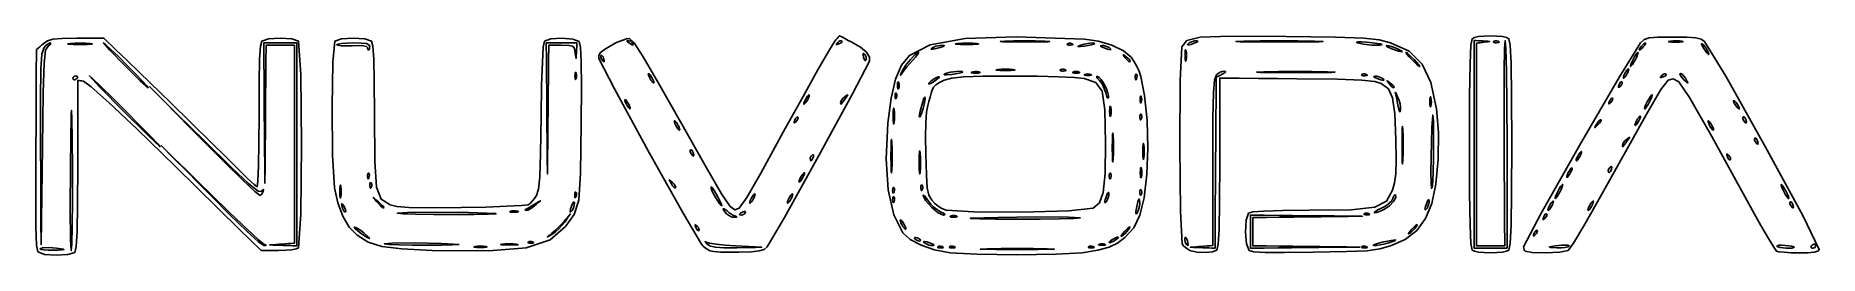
# Model space of a CAD drawing. Extents: x 35 to 641, y 65 to 139.
import ezdxf

# ---------------------------------------------------------------- set-up
doc = ezdxf.new("R2010")
doc.units = 0
doc.layers.get('0').update_dxf_attribs({"linetype": 'CONTINUOUS'})

msp = doc.modelspace()

# ---------------------------------------------------------------- linework, layer by layer
at = {"color": 7}
for points in [[(36.072549, 65.912584), (35.65615, 68.239904), (35.409262, 74.415768), (35.319529, 85.057504), (35.374593, 100.78244), (35.430945, 109.22176), (35.487297, 117.661078), (35.543649, 126.100398), (35.600001, 134.539718), (36.161154, 135.022253), (36.722306, 135.504789), (37.283459, 135.987324), (37.844612, 136.469859), (39.310019, 137.530199), (41.138549, 138.109378), (44.184674, 138.351334), (49.302865, 138.4), (51.606275, 138.4), (53.909686, 138.4), (56.213097, 138.4), (58.516507, 138.4), (62.451944, 134.61629), (66.387381, 130.832581), (70.322817, 127.048871), (74.258254, 123.265162), (81.158592, 116.594383), (88.30984, 109.619544), (94.86772, 103.167504), (99.987992, 98.06516), (103.914432, 94.157048), (107.221792, 90.95664), (109.562248, 88.7942), (110.587992, 88), (110.825624, 89.912688), (111.020224, 95.120496), (111.151712, 102.828064), (111.2, 112.24), (111.25096, 123.58219), (111.415856, 131.245842), (111.71284, 135.706572), (112.16, 137.44), (114.465624, 138.151238), (118.4, 138.388319), (122.334384, 138.151239), (124.64, 137.44), (125.416536, 126.10173), (125.675384, 102.4), (125.416536, 78.698272), (124.64, 67.36), (123.822224, 66.968336), (122.318, 66.665192), (120.262144, 66.469448), (117.78948, 66.400008), (116.316848, 66.400008), (114.844216, 66.400008), (113.371592, 66.400008), (111.89896, 66.400008), (104.597256, 73.550008), (97.295552, 80.700008), (89.993856, 87.850008), (82.692152, 95), (69.765239, 107.5558), (60.278029, 116.537563), (54.21051, 121.963832), (51.542674, 123.853138), (51.057006, 123.916422), (50.571337, 123.979706), (50.085668, 124.042991), (49.6, 124.106276), (49.6, 116.932991), (49.6, 109.759704), (49.6, 102.586424), (49.6, 95.413136), (49.549984, 81.91488), (49.386619, 72.884352), (49.089946, 67.704936), (48.64, 65.76), (46.257527, 65.000824), (42.277658, 64.78644), (38.337098, 65.096984), (36.072549, 65.912584)], [(39.552904, 135.665062), (40.084257, 136.105737), (40.383052, 136.466612), (40.428114, 136.710446), (40.198267, 136.8), (39.747619, 136.659704), (39.19149, 136.277711), (38.600525, 135.712361), (38.045363, 135.021995), (37.399178, 132.997113), (37.047408, 127.934145), (36.928894, 117.865101), (36.98247, 100.821992), (37.028086, 92.716496), (37.073702, 84.611), (37.119318, 76.505496), (37.164934, 68.4), (37.269316, 76.666264), (37.373698, 84.932536), (37.478082, 93.1988), (37.582464, 101.465064), (37.85005, 119.966085), (38.161442, 129.989694), (38.675955, 134.300988), (39.552904, 135.665062)], [(53.8, 136.585764), (52.211562, 136.680505), (50.4, 136.712085), (48.588438, 136.680505), (47, 136.585764), (46.216406, 136.466859), (46.59625, 136.369487), (48.027969, 136.303695), (50.4, 136.279527), (52.772031, 136.303695), (54.20375, 136.369487), (54.583594, 136.466859), (53.8, 136.585764)], [(66.4, 129.2), (63.422189, 132.150938), (60.909095, 134.5675), (59.125334, 136.200313), (58.335522, 136.8), (60.395991, 134.428876), (65.527346, 129.211209), (70.874959, 123.990554), (73.5842, 121.610469), (73.136183, 122.206091), (71.632323, 123.835575), (69.308352, 126.249889), (66.4, 129.2)], [(124, 102.4), (124, 111), (124, 119.6), (124, 128.2), (124, 136.8), (122.6, 136.8), (121.2, 136.8), (119.8, 136.8), (118.4, 136.8), (117, 136.8), (115.6, 136.8), (114.2, 136.8), (112.8, 136.8), (112.84688, 130.85), (112.89376, 124.9), (112.94064, 118.95), (112.98752, 113), (113.0344, 107.05), (113.08128, 101.1), (113.12816, 95.15), (113.17504, 89.2), (113.2312, 95.05), (113.28736, 100.9), (113.34352, 106.75), (113.39968, 112.6), (113.45584, 118.45), (113.512, 124.3), (113.56816, 130.15), (113.62432, 136), (114.821296, 136), (116.018272, 136), (117.215256, 136), (118.412232, 136), (119.609208, 136), (120.806192, 136), (122.003168, 136), (123.200152, 136), (123.200152, 127.610452), (123.200152, 119.220904), (123.200152, 110.83136), (123.200152, 102.441808), (123.200152, 94.052256), (123.200152, 85.662712), (123.200152, 77.273168), (123.200152, 68.883616), (122.150152, 68.810176), (121.100152, 68.736736), (120.050152, 68.663296), (119.000152, 68.589856), (117.950152, 68.516416), (116.900152, 68.442976), (115.850152, 68.369536), (114.800152, 68.296096), (115.950152, 68.259136), (117.100152, 68.222096), (118.250152, 68.185136), (119.400152, 68.148096), (120.550152, 68.111136), (121.700152, 68.074096), (122.850152, 68.037136), (124, 68), (124, 76.6), (124, 85.2), (124, 93.8), (124, 102.4)], [(170, 66.442672), (159.766576, 66.926008), (152.944416, 67.77396), (148.275328, 69.239872), (144.501136, 71.577096), (141.877304, 74.288432), (139.649776, 78.0186), (137.930496, 82.533744), (136.831392, 87.6), (136.18028, 98.724112), (135.996144, 115.182957), (136.261784, 130.310322), (136.96, 137.44), (139.265624, 138.151239), (143.2, 138.388319), (147.134384, 138.151239), (149.44, 137.44), (149.886896, 135.724397), (150.183912, 131.32407), (150.348968, 123.775285), (150.400008, 112.614305), (150.517352, 96.648008), (151.154952, 87.860984), (152.741184, 83.773256), (155.704408, 81.904824), (158.026624, 81.284272), (162.048664, 80.952784), (168.955784, 80.86488), (179.9332, 80.975064), (188.303504, 81.146312), (195.372824, 81.385024), (200.396432, 81.659584), (202.6296, 81.938392), (203.292816, 82.390416), (204.0418, 83.136608), (204.784688, 84.073336), (205.4296, 85.096944), (206.155024, 87.234792), (206.605808, 91.406176), (206.8746, 99.144496), (207.05404, 111.983137), (207.218256, 122.421698), (207.461928, 130.271937), (207.776144, 135.327774), (208.152, 137.383137), (210.332584, 138.18651), (214.043664, 138.422814), (217.758744, 138.108153), (219.951344, 137.258634), (220.38112, 135.327407), (220.630632, 130.424095), (220.71388, 121.988052), (220.64484, 109.458632), (220.420264, 92.632224), (219.814608, 83.51036), (218.306632, 78.643224), (215.375104, 74.580984), (210.08544, 69.983592), (201.98964, 67.315344), (189.2428, 66.245336), (170, 66.442672)], [(148.8, 135.6), (148.55, 136.189286), (147.666664, 136.557142), (145.95, 136.746429), (143.2, 136.8), (141.025496, 136.752656), (139.244504, 136.62375), (138.040848, 136.432969), (137.59832, 136.2), (138.008168, 135.988198), (139.125176, 135.855052), (140.77876, 135.811444), (142.79832, 135.86826), (145.033584, 135.92702), (146.663608, 135.844533), (147.661408, 135.623909), (148, 135.26826), (148.03152, 134.93113), (148.117464, 134.65505), (148.244648, 134.46851), (148.4, 134.4), (148.555312, 134.494687), (148.682496, 134.7525), (148.76844, 135.134062), (148.8, 135.6)], [(213.962168, 136), (216.456304, 135.955704), (217.781776, 135.665207), (218.362232, 134.892108), (218.62128, 133.400002), (218.807992, 131.9672), (218.918488, 131.532423), (218.993048, 132.131437), (219.072008, 133.800002), (219.104008, 134.550002), (219.136008, 135.300002), (219.168008, 136.050002), (219.2, 136.8), (217.9, 136.8), (216.6, 136.8), (215.3, 136.8), (214, 136.8), (212.7, 136.8), (211.4, 136.8), (210.1, 136.8), (208.8, 136.8), (208.84664, 131.25), (208.89328, 125.7), (208.93992, 120.15), (208.98656, 114.6), (209.0332, 109.05), (209.07984, 103.5), (209.12648, 97.95), (209.17312, 92.4), (209.22968, 97.85), (209.28624, 103.3), (209.3428, 108.75), (209.39936, 114.2), (209.45592, 119.65), (209.51248, 125.1), (209.56904, 130.55), (209.6256, 136), (210.709712, 136), (211.793832, 136), (212.877944, 136), (213.962168, 136)], [(264.4, 66.32064), (263.678008, 66.706672), (262.894952, 67.247304), (262.145232, 67.870832), (261.52324, 68.505576), (255.256976, 79.089944), (243.437792, 100.189256), (231.93112, 121.211738), (226.602376, 131.565622), (226.607976, 132.579053), (227.18108, 133.51096), (228.514096, 134.561294), (230.799304, 135.930006), (232.69748, 136.90568), (234.5088, 137.667649), (236.028152, 138.139907), (237.050408, 138.246445), (238.627616, 136.791511), (241.738152, 132.090521), (246.956856, 123.205881), (254.858552, 109.2), (263.200272, 94.395472), (268.373488, 85.606072), (271.294208, 81.35612), (272.878448, 80.169904), (274.340272, 80.813464), (276.885312, 84.341192), (281.707336, 92.675184), (290.000128, 107.737512), (296.028256, 118.676937), (301.205128, 127.91353), (304.979504, 134.474423), (306.800128, 137.386753), (307.200128, 137.849637), (307.600128, 138.312521), (308.000128, 138.775405), (308.400128, 139.238289), (309.400128, 138.716017), (310.400128, 138.193745), (311.400128, 137.671472), (312.400128, 137.1492), (315.495568, 135.32167), (317.56792, 133.60933), (318.609944, 132.019853), (318.614744, 130.560906), (312.878408, 119.573165), (301.31756, 98.42104), (289.721648, 77.598624), (283.880104, 67.6), (282.799544, 66.7662), (281.165264, 66.253816), (278.4634, 65.968288), (274.18008, 65.815064), (270.87784, 65.797704), (267.933232, 65.887248), (265.667144, 66.06708), (264.4, 66.32064)], [(238, 136.8), (237.73284, 137.109658), (237.370928, 137.361402), (236.961744, 137.529381), (236.552784, 137.587749), (236.248496, 137.527085), (236.191296, 137.365852), (236.376656, 137.11863), (236.8, 136.8), (237.7222, 136.241314), (238.206528, 136.055086), (238.287592, 136.241314), (238, 136.8)], [(309.221168, 137.445498), (308.969424, 137.540946), (308.615048, 137.469778), (308.205104, 137.249912), (307.786664, 136.899273), (307.365464, 136.434929), (307.288904, 136.216267), (307.5732, 136.227147), (308.234464, 136.451435), (308.75612, 136.698862), (309.116032, 136.96876), (309.281824, 137.228511), (309.221168, 137.445498)], [(346, 65.634248), (340.723536, 66.660104), (336.106152, 68.21092), (332.415536, 70.173488), (329.91936, 72.434616), (326.878912, 78.494016), (324.986424, 86.9752), (324.296408, 97.47744), (324.863376, 109.6), (325.946024, 118.082763), (327.444104, 124.492853), (329.476056, 129.203367), (332.160304, 132.587406), (339.169752, 136.187529), (351.119512, 138.272031), (368.4496, 138.881394), (391.6, 138.0561), (396.376112, 137.368219), (400.967536, 135.984259), (404.861968, 134.101446), (407.547072, 131.917006), (408.426776, 130.659484), (409.3336, 129.00443), (410.160744, 127.166928), (410.801432, 125.362063), (412.080144, 118.937112), (412.8928, 110.455784), (413.164416, 101.14832), (412.820016, 92.24496), (411.88416, 84.31296), (410.451088, 78.433328), (408.345536, 74.100208), (405.392224, 70.807744), (402.805248, 68.878928), (399.96824, 67.536648), (396.19516, 66.537968), (390.8, 65.63992), (382.066288, 65.113816), (368.631152, 64.937128), (355.080432, 65.110432), (346, 65.63432), (346, 65.634304), (346, 65.634288), (346, 65.634264), (346, 65.634248)], [(333.32, 130.98078), (334.253464, 131.997774), (334.932216, 132.830604), (335.292272, 133.393327), (335.269672, 133.6), (334.153072, 132.907635), (332.509112, 131.220361), (330.848376, 129.122906), (329.681416, 127.2), (329.242784, 126.217584), (329.109904, 125.835446), (329.288344, 126.030781), (329.783664, 126.78078), (330.377128, 127.60124), (331.241704, 128.666602), (332.261336, 129.839053), (333.32, 130.98078)], [(343.933336, 135.712541), (343.809344, 136.021615), (342.672824, 135.971751), (341.183224, 135.655009), (340, 135.163448), (339.571304, 134.815122), (339.614104, 134.65643), (340.14984, 134.682446), (341.200016, 134.888242), (342.158192, 135.11937), (342.992936, 135.351826), (343.614552, 135.558566), (343.933336, 135.712541)], [(355.021144, 136.581512), (353.59456, 136.678623), (351.912368, 136.711991), (350.18456, 136.681439), (348.621144, 136.586794), (347.797776, 136.46707), (348.08496, 136.368235), (349.384952, 136.300539), (351.6, 136.274243), (353.849952, 136.296851), (355.24496, 136.362323), (355.672776, 136.46057), (355.021144, 136.581512)], [(378.16072, 137.396224), (374.909816, 137.478761), (371.262016, 137.505961), (367.663568, 137.477873), (364.56072, 137.39455), (363.08644, 137.290277), (363.922208, 137.20514), (366.837056, 137.147908), (371.6, 137.12734), (376.325184, 137.149076), (379.137208, 137.20702), (379.820816, 137.292346), (378.16072, 137.396224)], [(387.35, 136.546488), (386.904168, 136.671496), (386.466456, 136.701256), (386.087184, 136.63784), (385.816664, 136.483324), (385.750024, 136.300638), (385.925768, 136.160522), (386.30948, 136.076763), (386.866704, 136.063147), (387.425144, 136.118947), (387.697176, 136.22344), (387.674776, 136.368619), (387.35, 136.546488)], [(395.133336, 136.506128), (394.837192, 136.7747), (393.400336, 136.722548), (391.54664, 136.426316), (390, 135.962641), (389.465928, 135.664614), (389.545448, 135.527014), (390.252264, 135.547814), (391.59996, 135.724994), (392.86876, 135.937375), (393.95788, 136.155444), (394.751368, 136.35357), (395.133336, 136.506128)], [(400, 135.2), (399.439376, 135.497642), (398.8, 135.734778), (398.160624, 135.887406), (397.6, 135.931522), (397.180336, 135.868738), (397.107696, 135.72489), (397.381192, 135.501476), (398, 135.2), (399.445968, 134.668404), (400.37312, 134.491206), (400.613712, 134.668404), (400, 135.2)], [(427.452296, 66.405584), (426.706448, 66.804656), (425.967624, 67.370704), (425.321136, 68.028368), (424.852296, 68.70228), (424.232792, 79.578368), (423.993024, 101.765408), (424.152984, 124.101054), (424.732696, 135.422987), (426.357384, 137.619819), (430.944832, 138.762495), (441.279328, 139.133445), (460.145192, 139.0151), (476.89664, 138.788148), (486.509144, 138.46861), (491.803376, 137.885726), (495.6, 136.868739), (501.89792, 133.963337), (506.342632, 129.63491), (509.325712, 123.322506), (511.238736, 114.46517), (511.881024, 106.418888), (511.789944, 97.391904), (511.036656, 88.863888), (509.692328, 82.314544), (507.506896, 77.208304), (504.503648, 73.185296), (500.571648, 70.132352), (495.6, 67.936312), (491.992576, 66.938048), (487.623816, 66.345496), (480.684728, 66.010232), (469.366312, 65.783824), (459.596128, 65.681256), (453.026744, 65.744936), (449.177144, 65.989096), (447.566312, 66.427952), (446.715696, 68.711712), (446.38008, 72.65668), (446.586, 76.640296), (447.36, 79.039992), (448.879728, 79.484336), (452.61024, 79.789504), (458.865632, 79.970784), (467.96, 80.043504), (482.21404, 80.241784), (490.26008, 81.096592), (494.22852, 83.117888), (496.249744, 86.81568), (497.014408, 89.34904), (497.421024, 92.418456), (497.534968, 96.982568), (497.421608, 104), (497.063232, 112.806788), (496.312712, 118.158948), (494.872296, 121.196633), (492.444248, 123.059997), (490.266064, 123.767496), (485.836136, 124.208868), (477.549208, 124.473195), (463.8, 124.649557), (457.25, 124.711949), (450.7, 124.774341), (444.15, 124.836733), (437.6, 124.899125), (437.6, 117.726737), (437.6, 110.554348), (437.6, 103.381964), (437.6, 96.209572), (437.55, 82.713044), (437.386632, 73.68362), (437.08996, 68.50478), (436.64, 66.56), (435.102488, 65.924448), (432.601176, 65.679168), (429.822352, 65.835704), (427.452296, 66.405584)], [(426.149664, 134.209327), (426.009576, 134.496799), (425.897288, 134.25149), (425.824168, 133.532767), (425.801688, 132.4), (425.835368, 131.300267), (425.915288, 130.67149), (426.029384, 130.559299), (426.165744, 131.009327), (426.272104, 131.821588), (426.304504, 132.695675), (426.263464, 133.526588), (426.149552, 134.209327), (426.149552, 134.209327), (426.14956, 134.209327), (426.149568, 134.209327), (426.149664, 134.209327)], [(429.2, 136.8), (429.81884, 137.101478), (430.092336, 137.324891), (430.019696, 137.46874), (429.6, 137.531522), (429.039376, 137.487406), (428.4, 137.334778), (427.760624, 137.097642), (427.2, 136.8), (426.586288, 136.268404), (426.82688, 136.091206), (427.754032, 136.268404), (429.2, 136.8)], [(469.750552, 137.398654), (464.067128, 137.47395), (457.647656, 137.498926), (451.279632, 137.473606), (445.750552, 137.398006), (443.081784, 137.303237), (444.501728, 137.225725), (449.60844, 137.173469), (458, 137.154453), (466.352192, 137.173925), (471.351728, 137.226461), (472.613032, 137.304045), (469.750552, 137.398654)], [(492.733336, 136.289557), (492.22516, 136.436258), (491.08792, 136.621644), (489.490056, 136.82196), (487.6, 137.013454), (485.74152, 137.144318), (484.550952, 137.146318), (484.084912, 137.023545), (484.4, 136.780144), (486.447632, 136.349115), (489.399784, 136.071832), (491.935376, 136.026064), (492.733336, 136.289557)], [(498, 134.828892), (496.97344, 135.253635), (495.952496, 135.597741), (495.055312, 135.825962), (494.4, 135.903054), (494.155, 135.80835), (494.375, 135.56881), (495.007496, 135.220629), (496, 134.8), (498.287904, 134.012162), (499.528328, 133.756451), (499.504568, 134.029738), (498, 134.828892)], [(503.6, 131.2), (502.675648, 132.131875), (501.858592, 132.895), (501.2374, 133.410625), (500.900656, 133.6), (500.926736, 133.410625), (501.293544, 132.895), (501.938728, 132.131875), (502.8, 131.2), (503.724352, 130.268125), (504.541416, 129.505), (505.1626, 128.989375), (505.499344, 128.8), (505.473264, 128.989375), (505.106456, 129.505), (504.461272, 130.268125), (503.6, 131.2)], [(523.36, 66.56), (522.907384, 68.797616), (522.611008, 74.975656), (522.449128, 85.905872), (522.4, 102.4), (522.44912, 118.894129), (522.611, 129.824342), (522.907376, 136.002386), (523.36, 138.24), (524.14068, 138.623182), (525.547272, 138.927272), (527.420224, 139.127727), (529.6, 139.2), (531.779776, 139.127728), (533.652728, 138.927274), (535.05932, 138.623182), (535.84, 138.24), (536.292616, 136.002385), (536.588992, 129.824342), (536.750872, 118.894128), (536.8, 102.4), (536.75088, 85.905872), (536.589, 74.975656), (536.292624, 68.797616), (535.84, 66.56), (535.05932, 66.176816), (533.652728, 65.872728), (531.779776, 65.672272), (529.6, 65.6), (527.420224, 65.67224), (525.547272, 65.872696), (524.14068, 66.176784), (523.36, 66.56)], [(535.2, 102.4), (535.15264, 116.067519), (535.023736, 127.260071), (534.832952, 134.822647), (534.599984, 137.600241), (534.384104, 134.854378), (534.239848, 127.37784), (534.179768, 116.312502), (534.216488, 102.80024), (534.270648, 94.100176), (534.324808, 85.40012), (534.378968, 76.700064), (534.433128, 68), (533.228984, 68), (532.024848, 68), (530.820704, 68), (529.616568, 68), (528.412432, 68), (527.208288, 68), (526.004152, 68), (524.800016, 68), (524.800016, 76.587328), (524.800016, 85.174656), (524.800016, 93.761984), (524.800016, 102.349312), (524.800016, 110.93664), (524.800016, 119.523969), (524.800016, 128.111298), (524.800016, 136.698626), (525.450016, 136.77929), (526.100016, 136.859954), (526.750016, 136.940619), (527.400016, 137.021283), (528.832816, 137.207996), (529.267592, 137.318486), (528.668576, 137.393046), (527.000016, 137.471974), (526.250016, 137.503982), (525.500016, 137.53599), (524.750016, 137.567998), (524, 137.6), (524, 128.8), (524, 120), (524, 111.2), (524, 102.4), (524, 93.6), (524, 84.8), (524, 76), (524, 67.2), (525.4, 67.2), (526.8, 67.2), (528.2, 67.2), (529.6, 67.2), (531, 67.2), (532.4, 67.2), (533.8, 67.2), (535.2, 67.2), (535.2, 76), (535.2, 84.8), (535.2, 93.6), (535.2, 102.4)], [(532.15, 137.346491), (531.704168, 137.471499), (531.266456, 137.501259), (530.887184, 137.437843), (530.616664, 137.283327), (530.550024, 137.100641), (530.725768, 136.960525), (531.10948, 136.876766), (531.666704, 136.86315), (532.225144, 136.91895), (532.497176, 137.023442), (532.474776, 137.168621), (532.15, 137.346491)], [(541.333336, 66.133336), (541.126248, 66.417376), (540.956664, 66.796504), (540.84208, 67.221216), (540.8, 67.642), (546.698608, 78.782464), (559.837768, 101.960544), (573.382456, 125.26885), (580.497672, 136.8), (581.783144, 137.915091), (583.462216, 138.513414), (586.418144, 138.75503), (591.534192, 138.799998), (596.317224, 138.746198), (599.317256, 138.529406), (601.121632, 138.066534), (602.31768, 137.274494), (609.528944, 125.489183), (622.92732, 101.659158), (635.76304, 78.002318), (641.286344, 66.736526), (640.746728, 66.198062), (639.505552, 65.84959), (637.389456, 65.663518), (634.225104, 65.612238), (631.582992, 65.663198), (629.286608, 65.793382), (627.582328, 65.982982), (626.716528, 66.212206), (625.801576, 67.481982), (623.963456, 70.504806), (621.468984, 74.82827), (618.584976, 79.999958), (604.774568, 105.058934), (597.195536, 118.326988), (593.56044, 123.582507), (591.581832, 124.603886), (589.938176, 124.210673), (587.434456, 121.018595), (582.4308, 112.461125), (573.287328, 95.971734), (566.995528, 84.714638), (561.627552, 75.380694), (557.752608, 68.941294), (555.93992, 66.367806), (553.092504, 65.85063), (548.340512, 65.617182), (543.736584, 65.700414), (541.333336, 66.133336)], [(578.8, 131.2), (579.250328, 132.131875), (579.559016, 132.895), (579.698472, 133.410625), (579.641088, 133.6), (579.387848, 133.410625), (578.994016, 132.895), (578.513456, 132.131875), (578, 131.2), (577.549672, 130.268125), (577.240984, 129.505), (577.101528, 128.989375), (577.158888, 128.8), (577.412128, 128.989375), (577.80596, 129.505), (578.28652, 130.268125), (578.8, 131.2)], [(581.6, 135.6), (581.955128, 136.065938), (582.185864, 136.4475), (582.27264, 136.705313), (582.195912, 136.8), (581.962016, 136.705313), (581.620864, 136.4475), (581.218256, 136.065938), (580.8, 135.6), (580.444872, 135.134062), (580.214136, 134.7525), (580.12736, 134.494687), (580.20408, 134.4), (580.437976, 134.494687), (580.779128, 134.7525), (581.181736, 135.134062), (581.6, 135.6)], [(594.611, 137.363145), (593.741904, 137.470819), (592.698032, 137.508771), (591.610656, 137.476635), (590.611, 137.374062), (590.068136, 137.243385), (590.22448, 137.134731), (591.021336, 137.059427), (592.4, 137.028803), (593.81196, 137.051803), (594.69948, 137.122507), (594.990008, 137.229942), (594.611, 137.363145)], [(603.223848, 134.355445), (602.831288, 135.002246), (602.377816, 135.6135), (601.919576, 136.120352), (601.51272, 136.453944), (601.28004, 136.499216), (601.29604, 136.221041), (601.544464, 135.670454), (602.009008, 134.898497), (603.04532, 133.463198), (603.672784, 132.858697), (603.772056, 133.138332), (603.223848, 134.355445)], [(228.276064, 131.634502), (228.06204, 132.083752), (227.829496, 132.39437), (227.60648, 132.538361), (227.421064, 132.487729), (227.314632, 132.272361), (227.306632, 131.967817), (227.392384, 131.614602), (227.567048, 131.253226), (228.08668, 130.576094), (228.4202, 130.436594), (228.504376, 130.80073), (228.276064, 131.634502)], [(316.93476, 132.98524), (316.58072, 133.25885), (316.406752, 133.182178), (316.409152, 132.744697), (316.584784, 131.935871), (316.808112, 131.263177), (317.038592, 130.882906), (317.25348, 130.81781), (317.430024, 131.090633), (317.499144, 131.564777), (317.428744, 132.080038), (317.235136, 132.574247), (316.93476, 132.98524)], [(367.4, 127.778717), (366.185312, 127.878538), (364.8, 127.91181), (363.414688, 127.878538), (362.2, 127.778717), (361.600784, 127.653435), (361.891248, 127.55084), (362.986096, 127.48152), (364.8, 127.456064), (366.613904, 127.48152), (367.708752, 127.55084), (367.999216, 127.653435), (367.4, 127.778717)], [(384.95, 127.746493), (384.504168, 127.871501), (384.066456, 127.901261), (383.687184, 127.837845), (383.416664, 127.683329), (383.350024, 127.500642), (383.525768, 127.360526), (383.90948, 127.276768), (384.466704, 127.263152), (385.025144, 127.318952), (385.297176, 127.423445), (385.274776, 127.568624), (384.95, 127.746493)], [(407.2, 130.702044), (407.089528, 130.905958), (406.788752, 131.237888), (406.343592, 131.651895), (405.8, 132.102044), (405.077576, 132.653088), (404.8, 132.800001), (404.946912, 132.522424), (405.497952, 131.8), (406.2048, 130.973663), (406.740888, 130.504387), (407.081024, 130.408429), (407.2, 130.702044)], [(576, 126.4), (576.30092, 127.02125), (576.487256, 127.53), (576.544056, 127.87375), (576.456296, 128), (576.233416, 127.87375), (575.922256, 127.53), (575.564048, 127.02125), (575.2, 126.4), (574.89908, 125.77875), (574.712744, 125.27), (574.655944, 124.92625), (574.743688, 124.8), (574.966568, 124.92625), (575.277728, 125.27), (575.635936, 125.77875), (576, 126.4)], [(49.6, 125.247214), (49.536875, 125.384194), (49.365, 125.496369), (49.110625, 125.572163), (48.8, 125.6), (48.489375, 125.53315), (48.235, 125.351131), (48.063125, 125.081743), (48, 124.752786), (48.063128, 124.462842), (48.235003, 124.29968), (48.489378, 124.274872), (48.8, 124.4), (49.110625, 124.619814), (49.365, 124.85282), (49.536875, 125.07122), (49.6, 125.247214)], [(66, 113.6), (61.311876, 118.259375), (57.403186, 122.075), (54.682209, 124.653125), (53.557222, 125.6), (56.999859, 121.852525), (65.155058, 113.607319), (73.519534, 105.360208), (77.589998, 101.607024), (76.79613, 102.551168), (74.34631, 105.127064), (70.620834, 108.941176), (66, 113.6)], [(112.610904, 86.45), (112.730752, 86.973512), (112.696832, 87.141048), (112.48744, 86.95056), (112.080816, 86.4), (110.887896, 86.562016), (107.792832, 89.000072), (101.976536, 94.438088), (92.619928, 103.6), (87.964944, 108.2), (83.309968, 112.8), (78.654982, 117.4), (74, 122), (78.598776, 117.349592), (83.197552, 112.699184), (87.796328, 108.048776), (92.395104, 103.398368), (99.597144, 96.19556), (105.6084, 90.334888), (109.800504, 86.418448), (111.545104, 85.048368), (111.862744, 85.236816), (112.169576, 85.563896), (112.430616, 85.983624), (112.610904, 86.45)], [(218.929824, 126.6), (218.773152, 126.830469), (218.644848, 126.71875), (218.558152, 126.297656), (218.526312, 125.6), (218.558152, 124.902344), (218.644848, 124.48125), (218.773152, 124.369531), (218.929824, 124.6), (219.054656, 125.067187), (219.096256, 125.6), (219.054656, 126.132813), (218.929824, 126.6)], [(244.8, 124.8), (244.435952, 125.42125), (244.077744, 125.93), (243.766584, 126.27375), (243.543704, 126.4), (243.45596, 126.27375), (243.51276, 125.93), (243.699096, 125.42125), (244, 124.8), (244.364048, 124.17875), (244.722256, 123.67), (245.033416, 123.32625), (245.256296, 123.2), (245.34404, 123.32625), (245.28724, 123.67), (245.100904, 124.17875), (244.8, 124.8)], [(328.529824, 123.4), (328.373152, 123.630469), (328.244848, 123.51875), (328.158152, 123.097656), (328.126312, 122.4), (328.158152, 121.702344), (328.244848, 121.28125), (328.373152, 121.169531), (328.529824, 121.4), (328.654656, 121.867187), (328.696256, 122.4), (328.654656, 122.932813), (328.529824, 123.4)], [(394.576856, 80.73084), (396.753056, 82.574744), (398.03164, 86.11876), (398.62472, 92.486112), (398.7444, 102.8), (398.53144, 114.142391), (397.625992, 120.44548), (395.46996, 123.396278), (391.505224, 124.681795), (388.219744, 125.054441), (382.78048, 125.335422), (375.64392, 125.508264), (367.266576, 125.556496), (357.058464, 125.482528), (350.552184, 125.268618), (346.589688, 124.844145), (344.012936, 124.138492), (342.356992, 123.402406), (341.142368, 122.620343), (340.327008, 121.758231), (339.868832, 120.781999), (339.579352, 119.757611), (339.202936, 118.433594), (338.788304, 116.980944), (338.384176, 115.570659), (338.007344, 113.320947), (337.768976, 109.751632), (337.674232, 104.991832), (337.728312, 99.170656), (337.92436, 91.926312), (338.235776, 87.645608), (338.810752, 85.204784), (339.797496, 83.480072), (340.755592, 82.370984), (341.91768, 81.414), (343.219672, 80.653768), (344.597496, 80.13496), (354.016512, 79.484752), (370.334328, 79.425152), (386.278576, 79.869416), (394.576856, 80.73084)], [(342.4, 125.320155), (341.909336, 125.349251), (340.787064, 124.779766), (339.557776, 123.928616), (338.746056, 123.112715), (338.700776, 122.880036), (338.978952, 122.896052), (339.529536, 123.144477), (340.301496, 123.609026), (341.116304, 124.16943), (341.78356, 124.678851), (342.234408, 125.081142), (342.4, 125.320155)], [(350.333336, 126.911327), (349.914272, 127.177186), (348.200216, 127.124578), (346.069384, 126.832287), (344.4, 126.37909), (343.923744, 126.098505), (344.097928, 125.966282), (344.923144, 125.982354), (346.4, 126.146647), (347.824112, 126.354249), (349.040416, 126.567623), (349.919848, 126.761679), (350.333336, 126.911327)], [(355.784776, 126.954393), (355.157568, 127.066148), (354.495992, 127.097812), (353.878816, 127.050356), (353.384776, 126.924754), (353.191784, 126.77239), (353.39428, 126.652069), (353.945832, 126.575893), (354.8, 126.555965), (355.620208, 126.596573), (356.07928, 126.68523), (356.14488, 126.808861), (355.784776, 126.954393)], [(389.8, 126.929825), (389.332816, 127.05466), (388.8, 127.096272), (388.267184, 127.054664), (387.8, 126.929829), (387.569528, 126.773154), (387.681248, 126.64485), (388.102344, 126.558159), (388.8, 126.526319), (389.497656, 126.558159), (389.918752, 126.64485), (390.030472, 126.773154), (389.8, 126.929825)], [(393.8, 126.129825), (393.332816, 126.25466), (392.8, 126.296272), (392.267184, 126.254664), (391.8, 126.129829), (391.569528, 125.973154), (391.681248, 125.84485), (392.102344, 125.758159), (392.8, 125.726319), (393.497656, 125.758159), (393.918752, 125.84485), (394.030472, 125.973154), (393.8, 126.129825)], [(398.666344, 122.15547), (398.010192, 123.33088), (397.307616, 124.345052), (396.642816, 125.089674), (396.1, 125.456432), (395.799192, 125.462912), (395.796792, 125.225165), (396.07548, 124.784322), (396.618848, 124.181485), (397.29476, 123.34145), (397.938632, 122.25071), (398.477624, 121.050357), (398.838888, 119.881485), (399.09976, 118.919158), (399.365416, 118.281176), (399.60476, 118.022744), (399.786688, 118.199068), (399.805488, 118.820332), (399.600568, 119.773372), (399.20872, 120.928368), (398.666344, 122.15547)], [(409.283336, 126.183334), (409.100648, 126.250014), (408.960536, 126.074271), (408.876776, 125.690561), (408.863176, 125.133334), (408.919016, 124.5749), (409.023504, 124.302865), (409.16868, 124.325233), (409.346536, 124.650003), (409.471544, 125.095837), (409.501304, 125.533546), (409.437864, 125.912816), (409.283368, 126.183337), (409.28336, 126.183337), (409.283352, 126.183337), (409.283344, 126.183337), (409.283336, 126.183334)], [(436.190024, 96.176608), (436.242504, 103.42076), (436.294984, 110.664912), (436.347464, 117.909066), (436.399944, 125.153219), (436.899944, 125.406118), (437.399944, 125.659018), (437.899944, 125.911917), (438.399944, 126.164816), (439.209736, 126.615835), (439.58696, 126.933261), (439.53496, 127.122311), (439.057088, 127.188207), (438.43648, 127.09359), (437.739408, 126.82725), (437.051168, 126.430052), (436.457088, 125.942858), (435.798512, 124.330326), (435.417712, 120.001365), (435.24232, 111.254109), (435.19992, 96.386689), (435.19992, 89.311937), (435.19992, 82.237177), (435.19992, 75.162425), (435.19992, 68.087665), (434.24992, 68.012785), (433.29992, 67.937905), (432.34992, 67.863025), (431.39992, 67.788145), (430.44992, 67.713265), (429.49992, 67.638385), (428.54992, 67.563505), (427.59992, 67.488625), (428.647424, 67.452545), (429.694928, 67.416465), (430.74244, 67.380385), (431.789944, 67.344305), (432.837448, 67.308225), (433.884952, 67.272145), (434.932456, 67.236065), (435.97996, 67.199985), (436.03244, 74.444137), (436.08492, 81.688289), (436.1374, 88.932441), (436.190024, 96.176608)], [(474.152168, 126.998364), (469.029872, 127.074844), (463.249944, 127.100188), (457.52112, 127.074428), (452.552168, 126.99758), (450.159336, 126.901274), (451.444704, 126.822522), (456.04576, 126.76945), (463.6, 126.75017), (471.115136, 126.769994), (475.609704, 126.823394), (476.737464, 126.902234), (474.152168, 126.998364)], [(487.35, 126.146491), (486.904168, 126.271499), (486.466456, 126.301259), (486.087184, 126.237843), (485.816664, 126.083327), (485.750024, 125.900641), (485.925768, 125.760525), (486.30948, 125.676766), (486.866704, 125.66315), (487.425144, 125.71895), (487.697176, 125.823442), (487.674776, 125.968621), (487.35, 126.146491)], [(492.8, 124.8), (492.239376, 125.097642), (491.6, 125.334778), (490.960624, 125.487406), (490.4, 125.531522), (489.980336, 125.468738), (489.907696, 125.32489), (490.181192, 125.101476), (490.8, 124.8), (492.245968, 124.268404), (493.17312, 124.091206), (493.413712, 124.268404), (492.8, 124.8)], [(496.8, 121.902044), (496.689528, 122.105958), (496.388752, 122.437888), (495.943592, 122.851895), (495.4, 123.302044), (494.677576, 123.853088), (494.4, 124.000001), (494.546912, 123.722424), (495.097952, 123), (495.8048, 122.173663), (496.340888, 121.704387), (496.681024, 121.608429), (496.8, 121.902044)], [(574.245496, 123.621169), (574.028504, 123.681865), (573.768752, 123.516069), (573.498856, 123.156157), (573.251432, 122.634503), (573.027144, 121.973245), (573.016264, 121.688946), (573.23492, 121.765466), (573.699272, 122.186666), (574.049912, 122.605107), (574.269776, 123.015051), (574.340976, 123.369428), (574.245496, 123.621169)], [(589.221168, 126.245498), (588.969424, 126.340946), (588.615048, 126.269778), (588.205104, 126.049912), (587.786664, 125.699273), (587.365464, 125.234929), (587.288984, 125.016267), (587.57328, 125.027147), (588.234544, 125.251435), (588.7562, 125.498862), (589.116112, 125.76876), (589.281904, 126.028511), (589.221168, 126.245498)], [(595.814344, 124.8), (595.36864, 125.42125), (594.893752, 125.93), (594.446464, 126.27375), (594.083576, 126.4), (593.913776, 126.27375), (593.992256, 125.93), (594.295496, 125.42125), (594.8, 124.8), (595.384536, 124.17875), (595.905704, 123.67), (596.306712, 123.32625), (596.530768, 123.2), (596.561728, 123.32625), (596.436968, 123.67), (596.180008, 124.17875), (595.814344, 124.8)], [(236.8, 116), (236.435952, 116.62125), (236.077744, 117.13), (235.766584, 117.47375), (235.543704, 117.6), (235.45596, 117.47375), (235.51276, 117.13), (235.699096, 116.62125), (236, 116), (236.364048, 115.37875), (236.722256, 114.87), (237.033416, 114.52625), (237.256296, 114.4), (237.34404, 114.52625), (237.28724, 114.87), (237.100904, 115.37875), (236.8, 116)], [(297.6, 117.6), (297.90092, 118.22125), (298.087256, 118.73), (298.144056, 119.07375), (298.056296, 119.2), (297.833416, 119.07375), (297.522256, 118.73), (297.164048, 118.22125), (296.8, 117.6), (296.49908, 116.97875), (296.312744, 116.47), (296.255944, 116.12625), (296.343688, 116), (296.566568, 116.12625), (296.877728, 116.47), (297.235936, 116.97875), (297.6, 117.6)], [(310.426376, 118), (311.031104, 118.845642), (311.20592, 119.186878), (310.934368, 119.060187), (310.2, 118.502044), (309.656408, 118.009812), (309.211248, 117.481222), (308.910472, 116.979708), (308.8, 116.568711), (308.81784, 116.270652), (308.86648, 116.076642), (308.93848, 116.003154), (309.026376, 116.066666), (309.20688, 116.322343), (309.531008, 116.772083), (309.952816, 117.352447), (310.426376, 118)], [(327.683336, 119.783334), (327.500648, 119.850014), (327.360536, 119.674271), (327.276776, 119.290561), (327.263176, 118.733334), (327.319016, 118.1749), (327.423504, 117.902865), (327.56868, 117.925233), (327.746536, 118.250003), (327.871544, 118.695837), (327.901304, 119.133546), (327.837864, 119.512816), (327.683368, 119.783337), (327.68336, 119.783337), (327.683352, 119.783337), (327.683344, 119.783337), (327.683336, 119.783334)], [(337.506064, 118), (337.420128, 118.419349), (337.237256, 118.33689), (336.980608, 117.785986), (336.673328, 116.8), (335.858808, 113.612038), (335.526256, 111.85791), (335.687776, 111.674827), (336.355496, 113.2), (336.823848, 114.56875), (337.196896, 115.93), (337.436888, 117.12625), (337.506064, 118)], [(400.551464, 115), (400.409408, 115.322656), (400.293072, 115.16625), (400.214432, 114.576718), (400.1856, 113.6), (400.21448, 112.623282), (400.29312, 112.03375), (400.409456, 111.877344), (400.551512, 112.2), (400.664704, 112.854062), (400.702464, 113.6), (400.664704, 114.345938), (400.551464, 115)], [(410.929824, 118.6), (410.773152, 118.830469), (410.644848, 118.71875), (410.558152, 118.297656), (410.526312, 117.6), (410.558152, 116.902344), (410.644848, 116.48125), (410.773152, 116.369531), (410.929824, 116.6), (411.054656, 117.067187), (411.096256, 117.6), (411.054656, 118.132813), (410.929824, 118.6)], [(498.030936, 118.501043), (497.581728, 119.422747), (497.285944, 119.937182), (497.169008, 120.008286), (497.25632, 119.6), (497.482904, 118.757813), (497.74516, 117.6475), (498.010592, 116.413438), (498.246696, 115.2), (498.494624, 114.017138), (498.699808, 113.449001), (498.872088, 113.481625), (499.021304, 114.101044), (499.024504, 114.974491), (498.83896, 116.095224), (498.496824, 117.318866), (498.030936, 118.501043)], [(509.351464, 118.2), (509.209408, 118.522656), (509.093072, 118.36625), (509.014432, 117.776718), (508.9856, 116.8), (509.01448, 115.823282), (509.09312, 115.23375), (509.209456, 115.077344), (509.351512, 115.4), (509.464704, 116.054062), (509.502384, 116.8), (509.464656, 117.545938), (509.351464, 118.2)], [(571.045496, 118.021169), (570.828504, 118.081865), (570.568752, 117.916069), (570.298856, 117.556157), (570.051432, 117.034503), (569.827144, 116.373245), (569.816264, 116.088946), (570.03492, 116.165466), (570.499272, 116.586666), (570.849912, 117.005107), (571.069776, 117.415051), (571.140976, 117.769428), (571.045496, 118.021169)], [(583.6, 116.8), (584.050328, 117.731875), (584.359016, 118.495), (584.498472, 119.010625), (584.441088, 119.2), (584.187848, 119.010625), (583.794016, 118.495), (583.313456, 117.731875), (582.8, 116.8), (582.349672, 115.868125), (582.040984, 115.105), (581.901528, 114.589375), (581.958888, 114.4), (582.212128, 114.589375), (582.60596, 115.105), (583.08652, 115.868125), (583.6, 116.8)], [(613.437064, 115.963618), (613.030744, 116.543574), (612.64628, 116.966788), (612.327016, 117.19325), (612.11628, 117.182954), (612.199656, 116.603467), (612.76148, 115.662901), (613.497816, 114.786623), (614.104736, 114.400004), (614.147616, 114.523383), (614.036016, 114.859317), (613.791872, 115.356498), (613.437064, 115.963618)], [(47.827022, 94.2), (47.742229, 104.23672), (47.639226, 111.013752), (47.531022, 113.933906), (47.430622, 112.4), (47.111552, 95.011216), (46.999282, 80.331776), (47.095026, 70.18628), (47.4, 66.399304), (47.61932, 68.593168), (47.772938, 74.566048), (47.846842, 83.405728), (47.827022, 94.2)], [(253.6, 108.8), (253.235952, 109.421248), (252.877744, 109.93), (252.566584, 110.273752), (252.343704, 110.4), (252.25596, 110.273752), (252.31276, 109.93), (252.499096, 109.421248), (252.8, 108.8), (253.164048, 108.178752), (253.522256, 107.67), (253.833416, 107.326248), (254.056296, 107.2), (254.14404, 107.326248), (254.08724, 107.67), (253.900904, 108.178752), (253.6, 108.8)], [(294.245496, 111.621169), (294.028504, 111.681865), (293.76876, 111.51607), (293.498856, 111.156161), (293.251432, 110.634505), (293.027144, 109.973249), (293.016264, 109.688945), (293.23492, 109.765425), (293.699272, 110.186625), (294.049912, 110.605065), (294.269776, 111.015009), (294.340976, 111.369389), (294.245496, 111.621169)], [(326.973, 114.2), (326.8436, 114.707031), (326.737632, 114.46125), (326.666032, 113.534844), (326.639712, 112), (326.666032, 110.46516), (326.737632, 109.538752), (326.8436, 109.292968), (326.973, 109.8), (327.076104, 110.827816), (327.110504, 112), (327.076104, 113.172187), (326.973, 114.2)], [(410.883336, 112.583334), (410.700648, 112.650014), (410.560536, 112.474271), (410.476776, 112.090561), (410.463176, 111.533334), (410.519016, 110.974897), (410.623504, 110.702865), (410.76868, 110.725265), (410.946536, 111.050033), (411.071544, 111.495866), (411.101304, 111.933575), (411.037864, 112.312846), (410.883368, 112.583366), (410.88336, 112.583366), (410.883352, 112.583366), (410.883344, 112.583366), (410.883336, 112.583334)], [(510.261096, 102.4), (510.152768, 110.49852), (509.9466, 112.321676), (509.684232, 108.083992), (509.407272, 98), (509.343672, 92.971872), (509.380552, 89.335), (509.50784, 87.430624), (509.715424, 87.6), (509.941752, 89.757816), (510.120088, 93.267504), (510.232512, 97.64344), (510.261096, 102.4)], [(567.122096, 110.744568), (566.889944, 110.754008), (566.540728, 110.496776), (566.121744, 110.018216), (565.680312, 109.363632), (565.119472, 108.407416), (564.975584, 108.045624), (565.279728, 108.247168), (566.062976, 108.980968), (566.5926, 109.54736), (566.968832, 110.068672), (567.156912, 110.48704), (567.122096, 110.744568)], [(580, 110.4), (580.30092, 111.021248), (580.487256, 111.53), (580.544056, 111.87375), (580.456296, 112), (580.233416, 111.87375), (579.922256, 111.53), (579.564048, 111.021248), (579.2, 110.4), (578.89908, 109.778752), (578.712744, 109.27), (578.655944, 108.926248), (578.743688, 108.8), (578.966568, 108.926248), (579.277728, 109.27), (579.635936, 109.778752), (580, 110.4)], [(604.8, 108.8), (604.435952, 109.421248), (604.077744, 109.93), (603.766584, 110.273752), (603.543704, 110.4), (603.45596, 110.273752), (603.51276, 109.93), (603.699096, 109.421248), (604, 108.8), (604.364048, 108.178752), (604.722256, 107.67), (605.033416, 107.326248), (605.256296, 107.2), (605.34404, 107.326248), (605.28724, 107.67), (605.100904, 108.178752), (604.8, 108.8)], [(616.276064, 110.834504), (616.06204, 111.283752), (615.829496, 111.59437), (615.60648, 111.738361), (615.421064, 111.687729), (615.314632, 111.472361), (615.306632, 111.167818), (615.392384, 110.814602), (615.567048, 110.453226), (616.086688, 109.776098), (616.4202, 109.636594), (616.504376, 110.00073), (616.276064, 110.834504)], [(326.191192, 103), (326.079112, 104.06016), (325.987328, 103.546248), (325.925328, 101.609216), (325.902528, 98.4), (325.925328, 95.190784), (325.987328, 93.253752), (326.079112, 92.73984), (326.191192, 93.8), (326.280496, 95.949064), (326.310256, 98.4), (326.280496, 100.850936), (326.191192, 103)], [(401.386936, 105.426816), (401.27132, 106.260624), (401.177208, 105.741624), (401.114248, 104.00852), (401.092168, 101.2), (401.117048, 98.427272), (401.181528, 96.791624), (401.275992, 96.416872), (401.390688, 97.426816), (401.481576, 99.365736), (401.511096, 101.520384), (401.479416, 103.62824), (401.386632, 105.426816), (401.386688, 105.426816), (401.386744, 105.426816), (401.386792, 105.426816), (401.386936, 105.426816)], [(499.791456, 107.433272), (499.681704, 108.541136), (499.592216, 107.886024), (499.532216, 105.646216), (499.510856, 102), (499.534056, 98.390592), (499.595176, 96.251024), (499.684904, 95.744256), (499.79404, 97.033272), (499.880656, 99.534816), (499.909056, 102.329496), (499.879376, 105.076064), (499.791656, 107.433272), (499.791624, 107.433272), (499.791584, 107.433272), (499.791552, 107.433272), (499.791456, 107.433272)], [(576.026376, 103.6), (576.631104, 104.44564), (576.80592, 104.78688), (576.534368, 104.660192), (575.8, 104.102048), (575.256408, 103.609816), (574.811248, 103.081224), (574.510472, 102.579712), (574.4, 102.168712), (574.41784, 101.870656), (574.46648, 101.676648), (574.53848, 101.603128), (574.626376, 101.666648), (574.80688, 101.922328), (575.131008, 102.372064), (575.552816, 102.952432), (576.026376, 103.6)], [(620.276064, 103.63448), (620.06204, 104.083728), (619.829496, 104.394344), (619.60648, 104.538336), (619.421064, 104.487696), (619.314632, 104.272328), (619.306632, 103.967784), (619.392384, 103.614568), (619.567048, 103.253192), (620.086688, 102.576064), (620.4202, 102.43656), (620.504376, 102.800696), (620.276064, 103.63448)], [(112.8, 68.551336), (111.00844, 70.019256), (107.017504, 73.701856), (101.417816, 79.043416), (94.8, 85.488184), (90.6, 89.616136), (86.4, 93.744088), (82.2, 97.872048), (78, 102), (82.198216, 97.75), (86.396432, 93.5), (90.59464, 89.25), (94.792856, 85), (101.408456, 78.4042), (107.007408, 73.012304), (110.99908, 69.38004), (112.792856, 68.06316), (113.393824, 68.11012), (113.595048, 68.18716), (113.396976, 68.324256), (112.800056, 68.551312), (112.80004, 68.551312), (112.800024, 68.551312), (112.800016, 68.551312), (112.8, 68.551336)], [(258.676064, 99.634504), (258.46204, 100.083752), (258.229496, 100.394368), (258.00648, 100.53836), (257.821064, 100.48772), (257.714632, 100.272352), (257.706632, 99.967808), (257.792384, 99.614592), (257.967048, 99.253216), (258.486688, 98.576088), (258.8202, 98.436584), (258.904376, 98.80072), (258.676064, 99.634504)], [(299.505248, 98.041552), (299.635144, 98.498936), (299.620584, 98.790024), (299.469728, 98.895072), (299.190872, 98.794336), (298.883808, 98.54516), (298.632344, 98.228016), (298.462432, 97.88364), (298.400032, 97.552784), (298.497936, 96.948784), (298.753224, 96.845912), (299.108224, 97.218664), (299.505248, 98.041552)], [(335.7868, 99.378856), (335.667072, 100.202224), (335.56824, 99.91504), (335.50056, 98.615048), (335.47424, 96.4), (335.49672, 94.150048), (335.56216, 92.75504), (335.66048, 92.327224), (335.781456, 92.978856), (335.878568, 94.40544), (335.912008, 96.087632), (335.881528, 97.81544), (335.787072, 99.378856), (335.786992, 99.378856), (335.786912, 99.378856), (335.78684, 99.378856), (335.7868, 99.378856)], [(411.773, 102.2), (411.6436, 102.707032), (411.537632, 102.461248), (411.466032, 101.53484), (411.439712, 100), (411.466032, 98.46516), (411.537632, 97.538752), (411.6436, 97.292968), (411.773, 97.8), (411.876104, 98.827816), (411.910504, 100), (411.876104, 101.172184), (411.773, 102.2)], [(560, 98.4), (560.30092, 99.021248), (560.487256, 99.53), (560.544056, 99.873752), (560.456312, 100), (560.233432, 99.873752), (559.922272, 99.53), (559.564064, 99.021248), (559.2, 98.4), (558.89908, 97.778752), (558.712744, 97.27), (558.655944, 96.926248), (558.743688, 96.8), (558.966568, 96.926248), (559.277728, 97.27), (559.635936, 97.778752), (560, 98.4)], [(610.499272, 98.613336), (610.03492, 99.034536), (609.816264, 99.111016), (609.827144, 98.826712), (610.051432, 98.165456), (610.298856, 97.6438), (610.568752, 97.283888), (610.828504, 97.118096), (611.045496, 97.178816), (611.140944, 97.43056), (611.069744, 97.784936), (610.84988, 98.19488), (610.499272, 98.613336)], [(148.483336, 92.583336), (148.300648, 92.650056), (148.160528, 92.474312), (148.076776, 92.0906), (148.063176, 91.533376), (148.119016, 90.974936), (148.223504, 90.702904), (148.36868, 90.725304), (148.546536, 91.050072), (148.671544, 91.495904), (148.701304, 91.933608), (148.637864, 92.31288), (148.483368, 92.583408), (148.48336, 92.583408), (148.483352, 92.583408), (148.483344, 92.583408), (148.483336, 92.583336)], [(296, 91.2), (296.30092, 91.821248), (296.487256, 92.33), (296.544056, 92.673752), (296.456312, 92.8), (296.233432, 92.673752), (295.922272, 92.33), (295.564064, 91.821248), (295.2, 91.2), (294.89908, 90.578752), (294.712744, 90.07), (294.655944, 89.726248), (294.743688, 89.6), (294.966568, 89.726248), (295.277728, 90.07), (295.635936, 90.578752), (296, 91.2)], [(400.483336, 92.583336), (400.300648, 92.650056), (400.160536, 92.474312), (400.076776, 92.0906), (400.063176, 91.533376), (400.119016, 90.974936), (400.223504, 90.702904), (400.36868, 90.725304), (400.546536, 91.050072), (400.671544, 91.495904), (400.701304, 91.933608), (400.637864, 92.31288), (400.483368, 92.583408), (400.48336, 92.583408), (400.483352, 92.583408), (400.483344, 92.583408), (400.483336, 92.583336)], [(410.951464, 94.2), (410.809408, 94.522656), (410.693072, 94.366248), (410.614432, 93.77672), (410.585552, 92.8), (410.614432, 91.82328), (410.693072, 91.233752), (410.809408, 91.077344), (410.951464, 91.4), (411.064656, 92.054064), (411.102416, 92.8), (411.064656, 93.545936), (410.951464, 94.2)], [(556.8, 92.8), (557.10092, 93.421248), (557.287256, 93.93), (557.344056, 94.273752), (557.256312, 94.4), (557.033432, 94.273752), (556.722272, 93.93), (556.364064, 93.421248), (556, 92.8), (555.69908, 92.178752), (555.512744, 91.67), (555.455944, 91.326248), (555.543688, 91.2), (555.766568, 91.326248), (556.077728, 91.67), (556.435936, 92.178752), (556.8, 92.8)], [(570.705248, 94.041552), (570.835144, 94.498936), (570.820584, 94.790024), (570.669728, 94.895072), (570.390872, 94.794336), (570.083808, 94.54516), (569.832344, 94.228016), (569.662432, 93.88364), (569.600032, 93.552784), (569.697936, 92.948784), (569.953224, 92.845912), (570.308224, 93.218664), (570.705248, 94.041552)], [(138.964584, 88.2), (138.829968, 88.61484), (138.719728, 88.413752), (138.645248, 87.655784), (138.617888, 86.4), (138.645248, 85.144216), (138.719728, 84.386248), (138.829968, 84.18516), (138.964584, 84.6), (139.07184, 85.440936), (139.1076, 86.4), (139.07184, 87.359064), (138.964584, 88.2)], [(149.283336, 89.383336), (149.100648, 89.450056), (148.960528, 89.274312), (148.876776, 88.8906), (148.863176, 88.333376), (148.919016, 87.774936), (149.023504, 87.502904), (149.16868, 87.525304), (149.346536, 87.850072), (149.471544, 88.295904), (149.501304, 88.733616), (149.437864, 89.112888), (149.283368, 89.383408), (149.28336, 89.383408), (149.283352, 89.383408), (149.283344, 89.383408), (149.283336, 89.383336)], [(218.883336, 86.183336), (218.700648, 86.249976), (218.560536, 86.074232), (218.476776, 85.69052), (218.463176, 85.133296), (218.519016, 84.574856), (218.623504, 84.302824), (218.76868, 84.325224), (218.946536, 84.649992), (219.071544, 85.095824), (219.101304, 85.533536), (219.037864, 85.912808), (218.883368, 86.183328), (218.88336, 86.183328), (218.883352, 86.183328), (218.883344, 86.183328), (218.883336, 86.183336)], [(251.662976, 89.419048), (250.879728, 90.152856), (250.575584, 90.354392), (250.719472, 89.9926), (251.280312, 89.036384), (251.721744, 88.3818), (252.140728, 87.90324), (252.489944, 87.646008), (252.722096, 87.655448), (252.756896, 87.912992), (252.568816, 88.33136), (252.192584, 88.852672), (251.662976, 89.419048)], [(267.028488, 84.6), (265.787624, 86.745632), (265.12092, 87.794424), (264.851624, 87.979344), (264.802984, 87.533336), (265.285432, 86.227416), (266.38304, 84.229928), (267.580192, 82.400808), (268.361256, 81.6), (268.375096, 81.83672), (268.12844, 82.481248), (267.664984, 83.43516), (267.028488, 84.6)], [(279.2, 84), (279.50092, 84.621248), (279.687256, 85.13), (279.744056, 85.473752), (279.656312, 85.6), (279.433432, 85.473752), (279.122272, 85.13), (278.764064, 84.621248), (278.4, 84), (278.09908, 83.378752), (277.912744, 82.87), (277.855944, 82.526248), (277.943688, 82.4), (278.166568, 82.526248), (278.477728, 82.87), (278.835936, 83.378752), (279.2, 84)], [(292, 84), (292.30092, 84.621248), (292.487256, 85.13), (292.544056, 85.473752), (292.456312, 85.6), (292.233432, 85.473752), (291.922272, 85.13), (291.564064, 84.621248), (291.2, 84), (290.89908, 83.378752), (290.712744, 82.87), (290.655944, 82.526248), (290.743688, 82.4), (290.966568, 82.526248), (291.277728, 82.87), (291.635936, 83.378752), (292, 84)], [(326.883336, 87.783336), (326.700648, 87.849976), (326.560536, 87.674232), (326.476776, 87.29052), (326.463176, 86.733296), (326.519016, 86.174856), (326.623504, 85.902824), (326.76868, 85.925224), (326.946536, 86.249992), (327.071544, 86.695824), (327.101304, 87.133536), (327.037864, 87.512808), (326.883368, 87.783328), (326.88336, 87.783328), (326.883352, 87.783328), (326.883344, 87.783328), (326.883336, 87.783336)], [(336.483336, 88.583336), (336.300648, 88.649976), (336.160536, 88.474232), (336.076776, 88.09052), (336.063176, 87.533296), (336.119016, 86.974856), (336.223504, 86.702824), (336.36868, 86.725224), (336.546536, 87.049992), (336.671544, 87.495824), (336.701304, 87.933536), (336.637864, 88.312808), (336.483368, 88.583328), (336.48336, 88.583328), (336.483352, 88.583328), (336.483344, 88.583328), (336.483336, 88.583336)], [(342.740384, 79.533664), (341.649104, 80.162392), (340.496008, 81.08252), (339.418472, 82.170392), (338.553864, 83.302352), (337.882272, 84.275384), (337.330272, 84.930544), (336.954976, 85.210264), (336.81348, 85.05696), (337.652256, 83.356408), (339.64044, 81.144368), (341.935384, 79.232216), (343.694464, 78.431312), (344.216584, 78.509552), (344.234744, 78.715736), (343.74424, 79.055296), (342.740384, 79.533664)], [(399.93152, 85.6), (399.86872, 86.019664), (399.724872, 86.092384), (399.501448, 85.818888), (399.2, 85.2), (398.668408, 83.754032), (398.491208, 82.82688), (398.668408, 82.586288), (399.2, 83.2), (399.49764, 83.760624), (399.734776, 84.4), (399.887408, 85.039376), (399.93152, 85.6)], [(410.883336, 86.983336), (410.700648, 87.049976), (410.560536, 86.874232), (410.476776, 86.49052), (410.463176, 85.933296), (410.519016, 85.374856), (410.623504, 85.102824), (410.76868, 85.125224), (410.946536, 85.449992), (411.071544, 85.895824), (411.101304, 86.333536), (411.037864, 86.712808), (410.883368, 86.983328), (410.88336, 86.983328), (410.883352, 86.983328), (410.883344, 86.983328), (410.883336, 86.983336)], [(493.616016, 80.40828), (495.267608, 81.562304), (496.625144, 83.013896), (497.408576, 84.392808), (497.337856, 85.328808), (497.142312, 85.344088), (496.899496, 85.09612), (496.640336, 84.628928), (496.395728, 83.986552), (495.923088, 83.187088), (495.045288, 82.31756), (493.87444, 81.471856), (492.52268, 80.743832), (491.314584, 80.156648), (490.481456, 79.673152), (490.098192, 79.343432), (490.23972, 79.21756), (490.827792, 79.306072), (491.660392, 79.56008), (492.62672, 79.940504), (493.616016, 80.40828)], [(553.2, 86.4), (553.650328, 87.331872), (553.959016, 88.095), (554.098472, 88.610624), (554.041112, 88.8), (553.787872, 88.610624), (553.39404, 88.095), (552.91348, 87.331872), (552.4, 86.4), (551.949672, 85.468128), (551.640984, 84.705), (551.501528, 84.189376), (551.558888, 84), (551.812128, 84.189376), (552.20596, 84.705), (552.68652, 85.468128), (553.2, 86.4)], [(630, 86.4), (629.486544, 87.331872), (629.005984, 88.095), (628.612152, 88.610624), (628.358912, 88.8), (628.301552, 88.610624), (628.441008, 88.095), (628.749696, 87.331872), (629.2, 86.4), (629.713456, 85.468128), (630.194016, 84.705), (630.587848, 84.189376), (630.841088, 84), (630.898448, 84.189376), (630.758992, 84.705), (630.450304, 85.468128), (630, 86.4)], [(140.097656, 81.34), (139.52892, 82.16504), (139.255096, 82.248032), (139.302856, 81.649736), (139.69884, 80.430928), (139.92208, 79.955744), (140.161144, 79.622864), (140.387392, 79.462656), (140.572168, 79.505536), (140.650648, 79.766152), (140.587368, 80.198904), (140.397888, 80.7436), (140.097656, 81.34)], [(153.6, 81.076008), (153.457968, 81.303432), (153.071248, 81.718616), (152.498904, 82.262496), (151.8, 82.876008), (151.35, 83.257008), (150.9, 83.638008), (150.45, 84.019), (150, 84.4), (150.381, 83.95), (150.761992, 83.5), (151.142992, 83.05), (151.523992, 82.6), (152.452568, 81.558224), (153.099064, 80.9636), (153.477024, 80.806176), (153.6, 81.076008)], [(191.6, 78.932912), (182.405816, 79.248216), (171.054584, 79.383928), (161.631648, 79.324968), (158.22236, 79.056232), (160.177584, 78.852336), (164.482816, 78.699144), (170.502232, 78.611496), (177.6, 78.604296), (184.27344, 78.658616), (189.137504, 78.738696), (191.732816, 78.833744), (191.6, 78.932912)], [(198.984776, 79.754392), (198.357568, 79.866144), (197.695992, 79.897824), (197.078816, 79.850384), (196.584776, 79.72476), (196.391784, 79.572392), (196.59428, 79.452072), (197.145832, 79.375912), (198, 79.355992), (198.820208, 79.396632), (199.27928, 79.485288), (199.34488, 79.60892), (198.984752, 79.754448), (198.984752, 79.754456), (198.984752, 79.754472), (198.984752, 79.75448), (198.984776, 79.754392)], [(204.911376, 81.64748), (205.383536, 82.059352), (205.855688, 82.471224), (206.32784, 82.883088), (206.8, 83.29496), (206.2, 82.943624), (205.6, 82.592288), (205, 82.240944), (204.4, 81.889608), (202.58188, 80.81404), (201.735576, 80.251184), (201.665976, 80.035144), (202.178024, 80.000024), (202.655032, 80.130024), (203.329376, 80.483976), (204.111384, 81.007816), (204.911376, 81.64748)], [(215.03668, 76.060456), (215.5238, 76.745344), (216.01092, 77.430224), (216.49804, 78.115112), (216.98516, 78.8), (216.470304, 78.207112), (215.955448, 77.614232), (215.4406, 77.021344), (214.925744, 76.428456), (213.981464, 75.387168), (212.932792, 74.305096), (211.907448, 73.310152), (211.033168, 72.530248), (210.574872, 72.148584), (210.116584, 71.766912), (209.658288, 71.385248), (209.2, 71.003576), (209.686024, 71.293248), (210.172048, 71.582912), (210.658072, 71.872584), (211.144096, 72.162248), (212.052704, 72.828304), (213.089488, 73.785304), (214.12672, 74.90532), (215.03668, 76.060456)], [(218.33152, 82.4), (218.26872, 82.819664), (218.124872, 82.892384), (217.901448, 82.618888), (217.6, 82), (217.068408, 80.554032), (216.891208, 79.62688), (217.068408, 79.386288), (217.6, 80), (217.89764, 80.560624), (218.134776, 81.2), (218.287408, 81.839376), (218.33152, 82.4)], [(272.8, 78.167552), (272.223592, 78.435104), (271.541248, 78.837424), (270.83828, 79.320016), (270.2, 79.828384), (269.202632, 80.557056), (268.833896, 80.553056), (269.112504, 79.944048), (270.057144, 78.856872), (270.651232, 78.373728), (271.339464, 77.987568), (272.036536, 77.73756), (272.657144, 77.66292), (273.280032, 77.71284), (273.507448, 77.799344), (273.345432, 77.943744), (272.8, 78.167552)], [(276.394336, 79.19084), (276.495064, 79.469696), (276.390008, 79.620552), (276.09892, 79.635112), (275.641552, 79.505216), (274.818664, 79.108152), (274.445912, 78.753152), (274.548784, 78.497872), (275.152784, 78.399968), (275.48364, 78.462368), (275.828016, 78.63228), (276.14516, 78.883744), (276.394336, 79.19084)], [(326.883336, 84.583336), (326.700648, 84.649976), (326.560536, 84.474232), (326.476776, 84.09052), (326.463176, 83.533296), (326.519016, 82.974856), (326.623504, 82.702824), (326.76868, 82.725224), (326.946536, 83.049992), (327.071544, 83.495824), (327.101304, 83.933536), (327.037864, 84.312808), (326.883368, 84.583328), (326.88336, 84.583328), (326.883352, 84.583328), (326.883344, 84.583328), (326.883336, 84.583336)], [(410.387752, 82.333336), (410.316152, 83.662184), (410.095376, 83.823392), (409.75284, 82.856232), (409.316008, 80.8), (409.128312, 79.600208), (409.109352, 78.94468), (409.26192, 78.816808), (409.588864, 79.2), (409.895264, 79.818488), (410.148024, 80.615416), (410.320928, 81.487968), (410.387752, 82.333336)], [(488.15, 78.946488), (487.704168, 79.071496), (487.266456, 79.101256), (486.887184, 79.037816), (486.616664, 78.88332), (486.550024, 78.700632), (486.725768, 78.56052), (487.10948, 78.47676), (487.666704, 78.46316), (488.225144, 78.519), (488.497176, 78.623488), (488.474776, 78.768664), (488.150008, 78.94652), (488.150008, 78.946512), (488.150008, 78.946504), (488.150008, 78.946496), (488.15, 78.946488)], [(508.73152, 83.2), (508.66872, 83.619664), (508.524872, 83.692384), (508.301448, 83.41888), (508, 82.8), (507.468408, 81.354032), (507.291208, 80.42688), (507.468408, 80.186288), (508, 80.8), (508.29764, 81.360624), (508.534776, 82), (508.687408, 82.639376), (508.73152, 83.2)], [(548.645496, 78.821168), (548.428504, 78.881888), (548.168752, 78.716096), (547.898856, 78.356184), (547.651432, 77.834528), (547.427144, 77.173272), (547.416264, 76.888968), (547.63492, 76.965528), (548.099272, 77.386728), (548.449912, 77.805168), (548.669776, 78.215112), (548.740976, 78.569488), (548.645496, 78.821168)], [(550.4, 81.6), (550.70092, 82.221248), (550.887256, 82.73), (550.944056, 83.073752), (550.856312, 83.2), (550.633432, 83.073752), (550.322272, 82.73), (549.964064, 82.221248), (549.6, 81.6), (549.29908, 80.978752), (549.112744, 80.47), (549.055944, 80.126248), (549.143688, 80), (549.366568, 80.126248), (549.677728, 80.47), (550.035936, 80.978752), (550.4, 81.6)], [(564, 81.6), (564.30092, 82.221248), (564.487256, 82.73), (564.544056, 83.073752), (564.456312, 83.2), (564.233432, 83.073752), (563.922272, 82.73), (563.564064, 82.221248), (563.2, 81.6), (562.89908, 80.978752), (562.712744, 80.47), (562.655944, 80.126248), (562.743688, 80), (562.966568, 80.126248), (563.277728, 80.47), (563.635936, 80.978752), (564, 81.6)], [(632.276064, 82.034504), (632.06204, 82.483752), (631.829496, 82.794368), (631.60648, 82.93836), (631.421064, 82.88772), (631.314632, 82.672352), (631.306632, 82.367808), (631.392384, 82.014592), (631.567048, 81.653216), (632.086688, 80.976088), (632.4202, 80.836584), (632.504376, 81.20072), (632.276064, 82.034504)], [(146.8, 72.3752), (145.80852, 73.14132), (144.883096, 73.773032), (144.127264, 74.204832), (143.644576, 74.371232), (143.565136, 74.2246), (143.907344, 73.804056), (144.607016, 73.174296), (145.6, 72.4), (147.698608, 70.950104), (148.68112, 70.46096), (148.423072, 70.935136), (146.8, 72.3752)], [(260.099272, 74.613336), (259.63492, 75.034536), (259.416264, 75.111096), (259.427144, 74.826792), (259.651432, 74.165536), (259.898856, 73.64388), (260.168752, 73.283968), (260.428504, 73.118176), (260.645496, 73.178896), (260.740944, 73.43064), (260.669744, 73.785016), (260.44988, 74.19496), (260.099272, 74.613336)], [(330.4, 75.2), (330.035952, 75.821248), (329.677744, 76.33), (329.366584, 76.673752), (329.143704, 76.8), (329.05596, 76.673752), (329.11276, 76.33), (329.299096, 75.821248), (329.6, 75.2), (329.964048, 74.578752), (330.322256, 74.07), (330.633416, 73.726248), (330.856296, 73.6), (330.94404, 73.726248), (330.88724, 74.07), (330.700904, 74.578752), (330.4, 75.2)], [(348.2, 78.129824), (347.732816, 78.254656), (347.2, 78.296256), (346.667184, 78.254656), (346.2, 78.129824), (345.969528, 77.973152), (346.081248, 77.844848), (346.502344, 77.758152), (347.2, 77.726312), (347.897656, 77.758152), (348.318752, 77.844848), (348.430472, 77.973152), (348.2, 78.129824)], [(390.258624, 77.479744), (386.236224, 77.734944), (375.09776, 77.780064), (362.175072, 77.636808), (352.8, 77.326952), (352.948752, 77.229248), (356.015, 77.139552), (361.473752, 77.067792), (368.8, 77.023952), (376.556968, 77.039952), (383.188472, 77.131232), (387.990392, 77.282808), (390.258624, 77.479744)], [(406, 72.8), (406.530664, 73.421248), (406.905136, 73.93), (407.08904, 74.273752), (407.048, 74.4), (406.778432, 74.273752), (406.340152, 73.93), (405.7938, 73.421248), (405.2, 72.8), (404.669336, 72.178752), (404.294864, 71.67), (404.11096, 71.326248), (404.152, 71.2), (404.421568, 71.326248), (404.859848, 71.67), (405.4062, 72.178752), (406, 72.8)], [(467, 67.799232), (462.45, 67.856912), (457.9, 67.914592), (453.35, 67.972272), (448.8, 68.029952), (448.8, 69.222512), (448.8, 70.415072), (448.8, 71.607624), (448.8, 72.800184), (448.8, 73.992744), (448.8, 75.185304), (448.8, 76.377864), (448.8, 77.570424), (453.45, 77.627944), (458.1, 77.685464), (462.75, 77.742984), (467.4, 77.800504), (472.05, 77.858024), (476.7, 77.915544), (481.35, 77.973064), (486, 78.030584), (481.25, 78.076744), (476.5, 78.122904), (471.75, 78.169064), (467, 78.215224), (462.25, 78.261384), (457.5, 78.307544), (452.75, 78.353704), (448, 78.4), (448, 77), (448, 75.6), (448, 74.2), (448, 72.8), (448, 71.4), (448, 70), (448, 68.6), (448, 67.2), (452.65, 67.24608), (457.3, 67.29216), (461.95, 67.33824), (466.6, 67.38432), (471.25, 67.4304), (475.9, 67.47648), (480.55, 67.52256), (485.2, 67.56864), (480.65, 67.62632), (476.1, 67.684), (471.55, 67.74168), (467, 67.799232)], [(503.6, 73.6), (504.130664, 74.221248), (504.505136, 74.73), (504.68904, 75.073752), (504.648, 75.2), (504.378432, 75.073752), (503.940152, 74.73), (503.3938, 74.221248), (502.8, 73.6), (502.269336, 72.978752), (501.894864, 72.47), (501.71096, 72.126248), (501.752, 72), (502.021568, 72.126248), (502.459848, 72.47), (503.0062, 72.978752), (503.6, 73.6)], [(545.445496, 73.221168), (545.228504, 73.281888), (544.968752, 73.116096), (544.698856, 72.756184), (544.451432, 72.234528), (544.227144, 71.573272), (544.216264, 71.288968), (544.43492, 71.365528), (544.899272, 71.786728), (545.249912, 72.205168), (545.469776, 72.615112), (545.540976, 72.969488), (545.445496, 73.221168)], [(44.8, 66.85048), (42.345805, 67.222984), (39.729605, 67.385512), (37.648602, 67.323192), (36.8, 67.021144), (37.162969, 66.787288), (38.15125, 66.60972), (39.613906, 66.505776), (41.4, 66.492816), (43.091406, 66.549776), (44.29625, 66.636192), (44.902969, 66.740352), (44.8, 66.85048)], [(179.2, 68.491472), (173.236248, 68.810104), (164.262648, 68.9684), (156.394336, 68.93568), (153.746416, 68.681256), (155.476128, 68.481832), (158.815512, 68.324552), (163.283744, 68.225208), (168.4, 68.199608), (173.212184, 68.235048), (176.852504, 68.301928), (178.96656, 68.390592), (179.2, 68.491472)], [(188.2, 67.764584), (187.359064, 67.871848), (186.4, 67.907608), (185.440936, 67.871848), (184.6, 67.764584), (184.18516, 67.629968), (184.386248, 67.519728), (185.144216, 67.445248), (186.4, 67.417888), (187.655784, 67.445248), (188.413752, 67.519728), (188.61484, 67.629968), (188.2, 67.764584)], [(198.585672, 68.579784), (197.398112, 68.679296), (196.097264, 68.710896), (194.840616, 68.674896), (193.785672, 68.571576), (193.315768, 68.443352), (193.65204, 68.339576), (194.708712, 68.270856), (196.4, 68.247816), (198.057464, 68.276696), (199.02204, 68.348856), (199.222016, 68.453472), (198.585672, 68.579784)], [(204.15, 69.346488), (203.704168, 69.471496), (203.266456, 69.501256), (202.887184, 69.437816), (202.616664, 69.28332), (202.550024, 69.100632), (202.725768, 68.96052), (203.10948, 68.87676), (203.666704, 68.86316), (204.225144, 68.919), (204.497176, 69.023488), (204.474776, 69.168664), (204.150008, 69.34652), (204.150008, 69.346512), (204.150008, 69.346504), (204.150008, 69.346496), (204.15, 69.346488)], [(273.118352, 67.948288), (269.57856, 68.1868), (266.506104, 68.502312), (264.230344, 68.853728), (263.080648, 69.2), (262.752208, 69.400152), (262.712528, 69.353752), (262.94948, 69.080472), (263.450904, 68.6), (264.556192, 67.892328), (266.27612, 67.487904), (269.092872, 67.3266), (273.488608, 67.34828), (275.616448, 67.38532), (277.744296, 67.42236), (279.872136, 67.4594), (281.999984, 67.49644), (279.779576, 67.609368), (277.55916, 67.722296), (275.338744, 67.835224), (273.118352, 67.948288)], [(336, 69.914408), (335.902032, 70.07408), (335.635296, 70.276408), (335.24052, 70.495448), (334.758448, 70.705248), (334.301064, 70.835152), (334.009976, 70.820592), (333.904928, 70.669744), (334.005664, 70.39088), (334.51548, 69.904624), (335.179008, 69.624632), (335.754456, 69.608632), (336, 69.914408)], [(339.6, 68.8), (338.154032, 69.331592), (337.22688, 69.508792), (336.986288, 69.331592), (337.6, 68.8), (338.160624, 68.50236), (338.8, 68.265224), (339.439376, 68.112592), (340, 68.068512), (340.419664, 68.131312), (340.492304, 68.27516), (340.218808, 68.498584), (339.6, 68.8)], [(343.35, 67.746488), (342.904168, 67.871496), (342.466456, 67.901256), (342.087184, 67.837816), (341.816664, 67.68332), (341.750024, 67.500632), (341.925768, 67.36052), (342.30948, 67.27676), (342.866704, 67.26316), (343.425144, 67.319), (343.697176, 67.423488), (343.674776, 67.568664), (343.350008, 67.74652), (343.350008, 67.746512), (343.350008, 67.746504), (343.350008, 67.746496), (343.35, 67.746488)], [(347.35, 67.746488), (346.904168, 67.871496), (346.466456, 67.901256), (346.087184, 67.837816), (345.816664, 67.68332), (345.750024, 67.500632), (345.925768, 67.36052), (346.30948, 67.27676), (346.866704, 67.26316), (347.425144, 67.319), (347.697176, 67.423488), (347.674776, 67.568664), (347.350008, 67.74652), (347.350008, 67.746512), (347.350008, 67.746504), (347.350008, 67.746496), (347.35, 67.746488)], [(379, 66.997768), (374.234688, 67.075128), (368.8, 67.100888), (363.365312, 67.075128), (358.6, 66.997768), (356.249216, 66.90068), (357.388752, 66.82116), (361.683904, 66.76748), (368.8, 66.74772), (375.916096, 66.76748), (380.211248, 66.82116), (381.350784, 66.90068), (379, 66.997768)], [(394.55, 67.746488), (394.104168, 67.871496), (393.666456, 67.901256), (393.287184, 67.837816), (393.016664, 67.68332), (392.950024, 67.500632), (393.125768, 67.36052), (393.50948, 67.27676), (394.066704, 67.26316), (394.625144, 67.319), (394.897176, 67.423488), (394.874776, 67.568664), (394.550008, 67.74652), (394.550008, 67.746512), (394.550008, 67.746504), (394.550008, 67.746496), (394.55, 67.746488)], [(398.6, 68.529824), (398.132816, 68.654656), (397.6, 68.696256), (397.067184, 68.654656), (396.6, 68.529824), (396.369528, 68.373152), (396.481248, 68.244848), (396.902344, 68.158152), (397.6, 68.126312), (398.297656, 68.158152), (398.718752, 68.244848), (398.830472, 68.373152), (398.6, 68.529824)], [(403.2, 70.856296), (403.073752, 70.94404), (402.73, 70.88724), (402.221248, 70.700904), (401.6, 70.4), (400.978752, 70.035952), (400.47, 69.677744), (400.126248, 69.366584), (400, 69.143704), (400.126248, 69.05596), (400.47, 69.11276), (400.978752, 69.299096), (401.6, 69.6), (402.221248, 69.964048), (402.73, 70.322256), (403.073752, 70.633416), (403.2, 70.856296)], [(426.623504, 69.631752), (426.42648, 70.233984), (426.205456, 70.66748), (425.987472, 70.891744), (425.799568, 70.866224), (425.677688, 70.235792), (425.8742, 69.270808), (426.258496, 68.386976), (426.7, 67.999992), (426.802312, 68.128744), (426.821992, 68.479312), (426.761592, 68.998152), (426.623552, 69.63172), (426.623552, 69.63172), (426.623544, 69.63172), (426.623536, 69.63172), (426.623504, 69.631752)], [(487.35, 67.746512), (486.904168, 67.87152), (486.466456, 67.90128), (486.087184, 67.83784), (485.816664, 67.683344), (485.750024, 67.500656), (485.925768, 67.360544), (486.30948, 67.276784), (486.866704, 67.263184), (487.425144, 67.319024), (487.697176, 67.423512), (487.674776, 67.568688), (487.350008, 67.746544), (487.350008, 67.746536), (487.350008, 67.746528), (487.350008, 67.74652), (487.35, 67.746512)], [(494.675016, 68.8628), (497.04584, 69.629616), (497.363496, 69.970096), (495.86816, 69.841112), (492.8, 69.199528), (491.217816, 68.7816), (490.162496, 68.429808), (489.725936, 68.18112), (490, 68.07252), (490.863888, 68.11524), (492.033288, 68.278472), (493.3548, 68.536312), (494.675016, 68.8628)], [(556.296672, 67.832808), (556.21624, 68.056512), (555.708112, 68.1978), (554.856072, 68.24508), (553.74388, 68.18668), (550.854272, 67.862968), (549.615936, 67.600496), (550.043808, 67.40764), (552.152784, 67.292784), (553.640784, 67.306704), (554.918072, 67.413152), (555.848696, 67.594432), (556.296672, 67.832808)], [(632.8, 67.515968), (632.552808, 67.662232), (631.879768, 67.826888), (630.883664, 67.989768), (629.667296, 68.130696), (628.480904, 68.198216), (627.566424, 68.161176), (627.014184, 68.029896), (626.914504, 67.814768), (627.994512, 67.424768), (629.999824, 67.211248), (631.933856, 67.224768), (632.8, 67.515968)], [(640, 68.047216), (639.93688, 68.33716), (639.765008, 68.50032), (639.510632, 68.52512), (639.2, 68.4), (638.889376, 68.180184), (638.635, 67.947176), (638.463128, 67.728776), (638.400008, 67.552784), (638.463128, 67.415808), (638.635, 67.303632), (638.889376, 67.227872), (639.2, 67.2), (639.510624, 67.26688), (639.765, 67.448904), (639.936872, 67.718288), (640, 68.047216)]]:
    msp.add_lwpolyline(points, dxfattribs=at)

doc.saveas('drawing.dxf')
